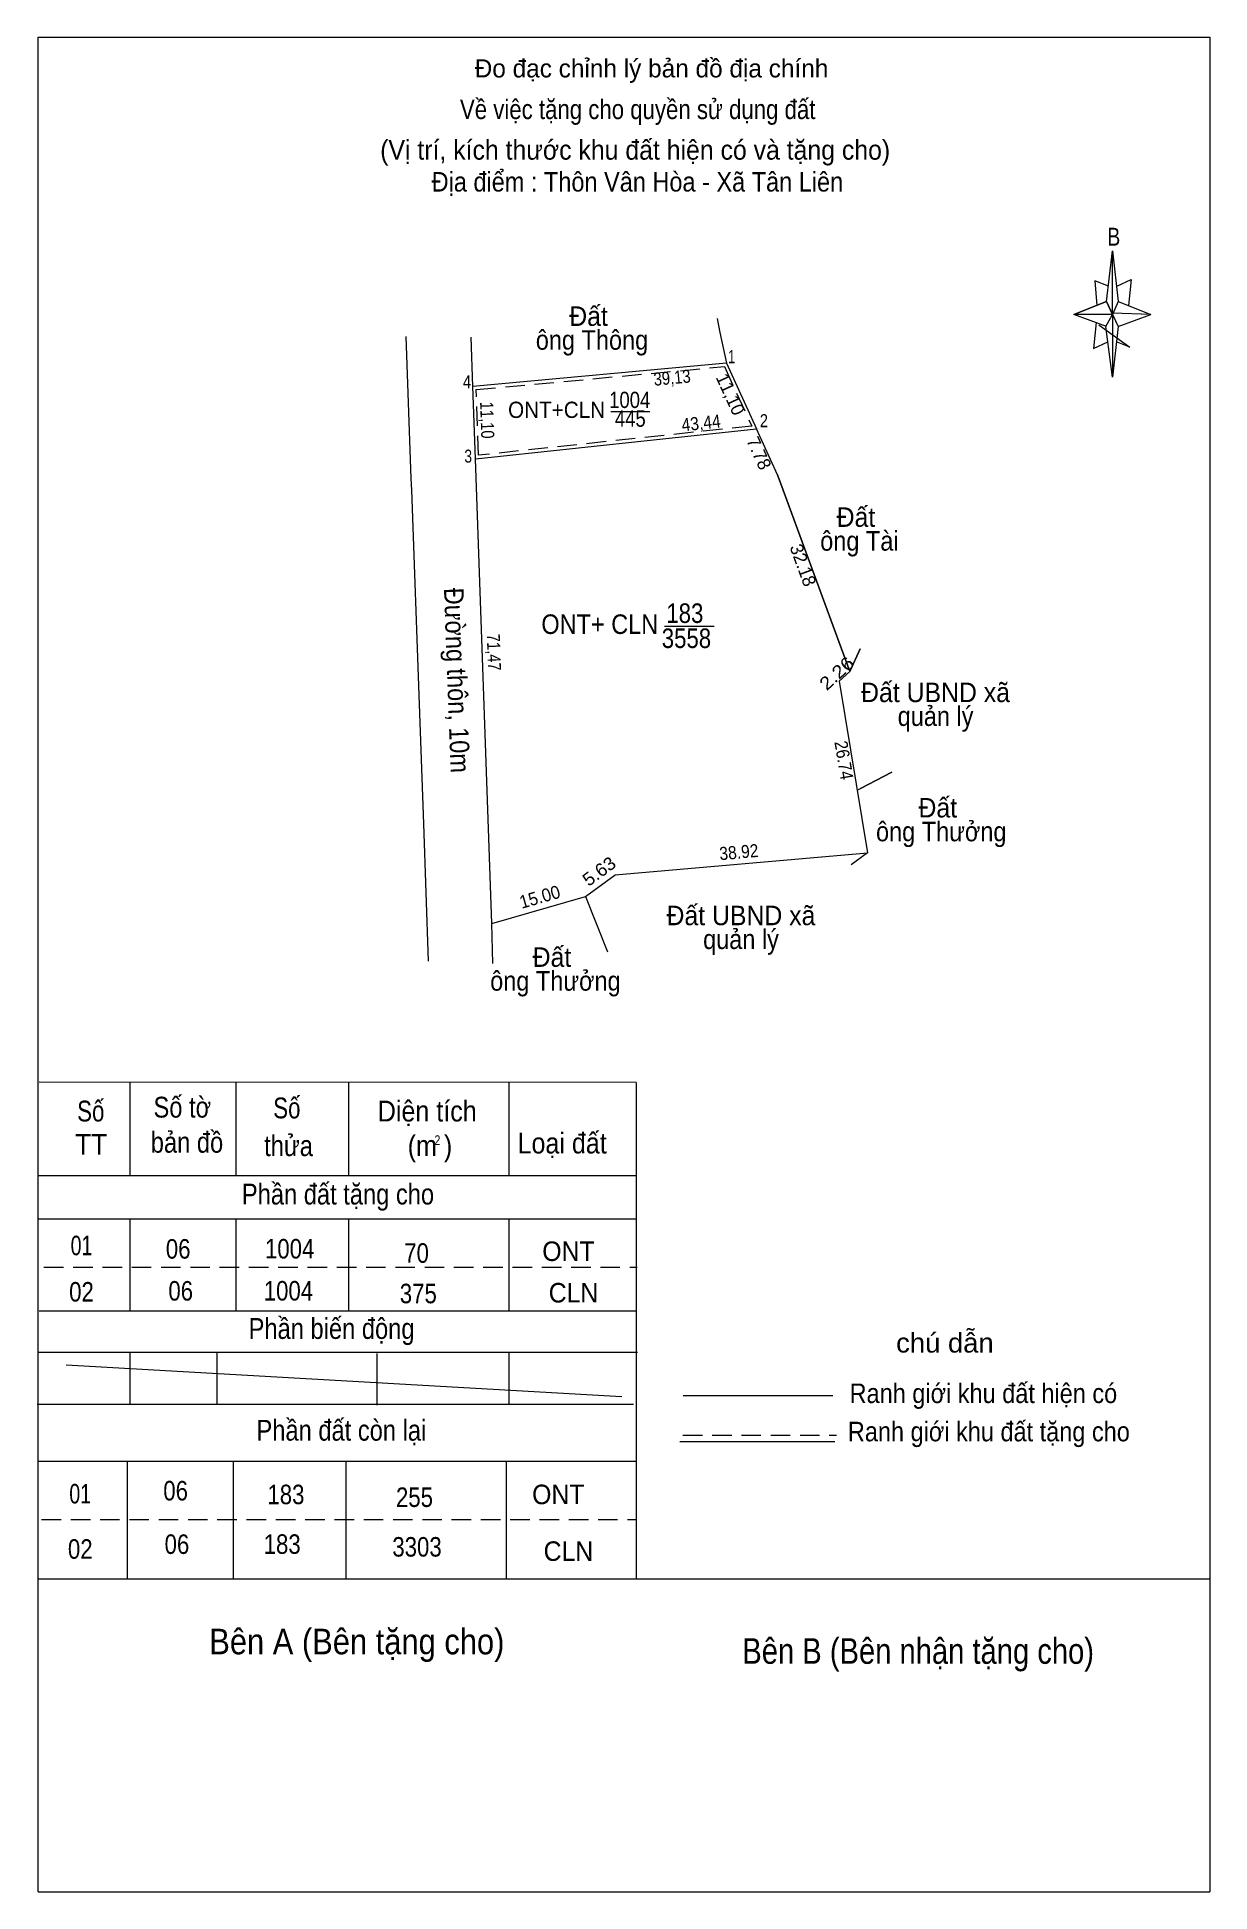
# Model space of a CAD drawing. Header units: metres. Extents: x 549101 to 550445, y 1838459 to 1838746.
# Drawn here: x 549101.5 to 549281.7, y 1838459.9 to 1838744.9 of the extents above; entities that cross this region are included whole.
import ezdxf
from ezdxf.enums import TextEntityAlignment as Align

# ---------------------------------------------------------------- set-up
doc = ezdxf.new("R2010")
doc.units = ezdxf.units.M
doc.linetypes.add('DOTTED', pattern=[1.5, 0.3, -1.2])
doc.linetypes.add('MEDIUM_DASHED', pattern=[4.5, 3, -1.5])
for name, color, linetype, lineweight in [('1', 7, 'DOTTED', 13), ('10', 7, 'Continuous', 13), ('12', 7, 'Continuous', 13), ('15', 7, 'Continuous', 13), ('17', 7, 'Continuous', 13), ('63', 7, 'Continuous', 13)]:
    doc.layers.add(name, color=color, linetype=linetype, lineweight=lineweight)
doc.layers.add('20', color=7, linetype='Continuous')

msp = doc.modelspace()

# ---------------------------------------------------------------- texts
at = {"layer": '1'}
for s, width, p in [('1004', 0.85, (549192.525, 1838687.94)), ('ONT+CLN', 0.95, (549181.295, 1838686.41)), ('445', 0.85, (549192.61, 1838685.06))]:
    msp.add_text(s, height=2.5, dxfattribs=dict(at, width=width)).set_placement(p, align=Align.CENTER)
at = {"layer": '15', "width": 0.8}
msp.add_text('2', height=1.5, dxfattribs=at).set_placement((549162.985, 1838574.65), align=Align.CENTER)
at = {"layer": '17'}
msp.add_text('Đo đạc chỉnh lý bản đồ địa chính', height=2.8, dxfattribs=at).set_placement((549195.875, 1838738.75), align=Align.CENTER)
for s, height, width, p in [('Về việc tặng cho quyền sử dụng đất', 3, 0.85, (549193.75, 1838732.35)), ('B', 2.756, 0.8, (549266.895, 1838712.89)), ('Số', 3.2, 0.8, (549109.735, 1838578.27)), ('Số tờ', 3.2, 0.85, (549123.795, 1838578.87)), ('TT', 3.2, 0.95, (549109.795, 1838573.15)), ('bản đồ', 3.2, 0.85, (549124.515, 1838573.47)), ('thửa', 3.2, 0.85, (549140.115, 1838572.95)), ('(m )', 3.2, 0.9, (549161.84, 1838572.95)), ('Loại đất', 3.2, 0.9, (549182.145, 1838573.35)), ('Phần đất tặng cho', 3.2, 0.85, (549147.71, 1838565.51)), ('01', 3, 0.75, (549108.31, 1838557.71)), ('06', 3, 0.85, (549123.16, 1838557.19)), ('1004', 3, 0.85, (549140.285, 1838557.21)), ('70', 3, 0.85, (549159.78, 1838556.55)), ('ONT', 3, 0.95, (549183.115, 1838556.83)), ('02', 3, 0.85, (549108.31, 1838550.59)), ('06', 3, 0.85, (549123.55, 1838550.74)), ('1004', 3, 0.85, (549140.095, 1838550.75)), ('375', 3, 0.85, (549160.05, 1838550.33)), ('CLN', 3, 0.95, (549183.89, 1838550.45)), ('Phần biến động', 3.2, 0.85, (549146.725, 1838544.85)), ('chú dẫn', 3, 1.05, (549240.945, 1838542.75)), ('Ranh giới khu đất hiện có ', 3, 0.9, (549247.36, 1838534.99)), ('Phần đất còn lại', 3.2, 0.85, (549148.23, 1838529.21)), ('Ranh giới khu đất tặng cho', 3, 0.9, (549247.695, 1838529.11)), ('01', 3, 0.75, (549108.11, 1838519.56)), ('06', 3, 0.85, (549122.77, 1838520.02)), ('183', 3, 0.85, (549139.715, 1838519.44)), ('255', 3, 0.85, (549159.46, 1838519.02)), ('ONT', 3, 0.95, (549181.555, 1838519.45)), ('02', 3, 0.85, (549108.12, 1838511.06)), ('06', 3, 0.85, (549122.97, 1838511.8)), ('183', 3, 0.85, (549139.135, 1838511.81)), ('3303', 3, 0.85, (549159.85, 1838511.39)), ('CLN', 3, 0.95, (549183.11, 1838510.73)), ('Bên A (Bên tặng cho)', 3.94, 0.9, (549150.605, 1838496.37)), ('Bên B (Bên nhận tặng cho)', 3.94, 0.85, (549236.835, 1838494.91))]:
    msp.add_text(s, height=height, dxfattribs=dict(at, width=width)).set_placement(p, align=Align.CENTER)
at = {"layer": '17', "width": 0.95}
msp.add_text('(Vị trí, kích thước khu đất hiện có và tặng cho)', height=3, dxfattribs=at).set_placement((549154.19, 1838726.11))
at = {"layer": '20', "width": 0.9}
msp.add_text('Địa điểm : Thôn Vân Hòa - Xã Tân Liên', height=3, dxfattribs=at).set_placement((549193.705, 1838721.21), align=Align.CENTER)
at = {"layer": '63'}
for s, height, width, p in [('Đất ', 3, 0.95, (549186.73, 1838700.56)), ('ông Thông', 3, 0.9, (549186.73, 1838696.9)), ('Đất ', 3, 0.95, (549227.81, 1838669.67)), ('ông Tài', 3, 0.9, (549227.81, 1838666.01)), ('183', 3, 0.85, (549200.995, 1838654.9)), ('3558', 3, 0.85, (549201.24, 1838651.05)), ('Đất UBND xã', 3, 0.95, (549239.505, 1838642.73)), ('quản lý', 3, 0.9, (549239.51, 1838639.07)), ('Đất ', 3, 0.95, (549240.38, 1838625)), ('ông Thưởng', 3, 0.9, (549240.38, 1838621.34)), ('Đất UBND xã', 3, 0.95, (549209.615, 1838608.44)), ('quản lý', 3, 0.9, (549209.62, 1838604.78)), ('Đất ', 3, 0.95, (549181.11, 1838602.04)), ('ông Thưởng', 3, 0.9, (549181.11, 1838598.38)), ('Số', 3.2, 0.8, (549139.855, 1838578.75)), ('Diện tích', 3.2, 0.9, (549161.42, 1838578.27))]:
    msp.add_text(s, height=height, dxfattribs=dict(at, width=width)).set_placement(p, align=Align.CENTER)
for s, height, width, p in [(' 1', 2, 0.75, (549208.73, 1838694.83)), (' 4', 2, 0.85, (549168.16, 1838690.97)), (' 2', 2, 0.85, (549213.77, 1838684.99)), (' 3', 2, 0.8, (549168.31, 1838679.54)), ('ONT+ CLN ', 3, 0.9, (549197.91, 1838653.21))]:
    msp.add_text(s, height=height, dxfattribs=dict(at, width=width)).set_placement(p, align=Align.RIGHT)
for s, height, rotation, width, p in [('39,13', 2, 5.294, 0.85, (549199.128, 1838691.611)), ('11,10', 2, 272.014, 0.85, (549169.633, 1838686.05)), ('43,44', 2, 6.093, 0.9, (549203.594, 1838684.65)), ('Đường thôn, 10m', 3, 272.097, 0.9, (549164.505, 1838646.03)), ('71,47', 2, 272.013, 0.85, (549170.662, 1838650.375)), ('2.26', 2, 42.666, 1.15, (549224.997, 1838646.425)), ('26.74', 2, 279.385, 0.9, (549224.45, 1838633.633)), ('5.63', 2, 36.117, 1.05, (549188.411, 1838615.922)), ('38.92', 2, 4.968, 0.9, (549209.383, 1838618.688)), ('15.00', 2, 16.103, 0.95, (549178.988, 1838611.836))]:
    msp.add_text(s, height=height, rotation=rotation, dxfattribs=dict(at, width=width)).set_placement(p, align=Align.CENTER)
for s, rotation, p in [('11,10', 294.602, (549207.088, 1838689.636)), ('7.78', 294.57, (549211.471, 1838680.581)), ('32.18', 290.214, (549218.209, 1838663.441))]:
    msp.add_text(s, height=2, rotation=rotation, dxfattribs=at).set_placement(p, align=Align.CENTER)

# ---------------------------------------------------------------- linework, layer by layer
at = {"layer": '1', "linetype": 'MEDIUM_DASHED'}
msp.add_lwpolyline([(549207.07, 1838694.3), (549211.26, 1838685.16), (549169.29, 1838680.68), (549168.94, 1838690.77)], close=True, dxfattribs=at)
at = {"layer": '10'}
msp.add_line((549105.95, 1838540.85), (549191.33, 1838536.01), dxfattribs=at)
at = {"layer": '12'}
msp.add_line((549101.65, 1838459.85), (549281.65, 1838459.85), dxfattribs=at)
at = {"layer": '15'}
for p, q in [((549168.81, 1838680.13), (549212, 1838684.74)), ((549197.86, 1838654.43), (549205.5, 1838654.43))]:
    msp.add_line(p, q, dxfattribs=at)
at = {"layer": '17'}
for p, q in [((549101.65, 1838459.85), (549101.65, 1838744.95)), ((549265.77, 1838704.29), (549266.69, 1838712.09)), ((549266.09, 1838706.69), (549263.97, 1838707.49)), ((549267.57, 1838704.29), (549272.57, 1838702.29)), ((549265.77, 1838700.49), (549260.77, 1838702.29)), ((549264.61, 1838700.73), (549269.37, 1838697.29)), ((549267.57, 1838700.49), (549266.69, 1838692.69)), ((549263.77, 1838697.09), (549265.97, 1838698.09)), ((549269.37, 1838697.29), (549267.29, 1838698.09)), ((549193.53, 1838584.27), (549101.81, 1838584.33)), ((549115.73, 1838584.27), (549115.73, 1838569.99)), ((549132.01, 1838584.27), (549132.01, 1838569.99)), ((549149.33, 1838584.27), (549149.33, 1838569.99)), ((549173.93, 1838584.27), (549173.93, 1838569.99)), ((549193.53, 1838584.27), (549193.53, 1838507.95)), ((549101.65, 1838569.99), (549193.53, 1838569.99)), ((549101.65, 1838563.31), (549193.53, 1838563.31)), ((549115.73, 1838563.31), (549115.73, 1838549.15)), ((549132.01, 1838563.31), (549132.01, 1838549.15)), ((549149.33, 1838563.31), (549149.33, 1838549.15)), ((549173.93, 1838563.31), (549173.93, 1838549.15)), ((549101.81, 1838549.15), (549193.41, 1838549.15)), ((549101.65, 1838542.79), (549193.73, 1838542.79)), ((549115.73, 1838542.79), (549115.73, 1838534.81)), ((549129.11, 1838542.79), (549129.11, 1838534.81)), ((549153.69, 1838542.63), (549153.69, 1838534.65)), ((549173.93, 1838542.79), (549173.93, 1838534.81)), ((549200.73, 1838536.15), (549223.73, 1838536.15)), ((549101.49, 1838534.81), (549193.09, 1838534.81)), ((549200.21, 1838529.07), (549224.01, 1838529.07)), ((549101.65, 1838526.05), (549193.53, 1838526.05)), ((549115.33, 1838526.05), (549115.33, 1838507.95)), ((549131.61, 1838526.05), (549131.61, 1838507.95)), ((549148.93, 1838526.05), (549148.93, 1838507.95)), ((549173.53, 1838526.05), (549173.53, 1838507.95)), ((549101.65, 1838507.95), (549281.65, 1838507.95))]:
    msp.add_line(p, q, dxfattribs=at)
at = {"layer": '17', "linetype": 'MEDIUM_DASHED'}
for p, q in [((549102.53, 1838555.87), (549193.65, 1838555.87)), ((549200.69, 1838530.07), (549224.29, 1838530.07)), ((549102.17, 1838517.09), (549193.53, 1838517.09))]:
    msp.add_line(p, q, dxfattribs=at)
at = {"layer": '17'}
for points in [[(549101.65, 1838744.95), (549281.65, 1838744.95), (549281.65, 1838459.85)], [(549267.37, 1838706.69), (549269.57, 1838707.69), (549269.17, 1838703.69)], [(549266.69, 1838702.29), (549265.77, 1838704.29), (549260.77, 1838702.29)], [(549266.69, 1838702.29), (549267.57, 1838700.49), (549272.57, 1838702.29)]]:
    msp.add_lwpolyline(points, dxfattribs=at)
for points in [[(549266.69, 1838712.09), (549267.57, 1838704.29), (549266.69, 1838702.29)], [(549266.69, 1838702.29), (549260.77, 1838702.29), (549265.77, 1838704.29), (549267.57, 1838700.49), (549272.57, 1838702.29), (549266.69, 1838702.49)], [(549266.69, 1838702.29), (549266.69, 1838692.69), (549265.69, 1838700.49)]]:
    msp.add_lwpolyline(points, close=True, dxfattribs=at)
at = {"layer": '63'}
for p, q in [((549263.97, 1838707.49), (549264.29, 1838703.69)), ((549158.49, 1838690.2), (549158.17, 1838698.93)), ((549158.49, 1838690.2), (549158.17, 1838698.93)), ((549168.42, 1838691.22), (549168.15, 1838698.83)), ((549264.17, 1838701.09), (549263.77, 1838697.09)), ((549207.38, 1838694.83), (549168.42, 1838691.22)), ((549207.38, 1838694.83), (549212, 1838684.74)), ((549158.97, 1838677.09), (549158.49, 1838690.2)), ((549158.97, 1838677.09), (549158.49, 1838690.2)), ((549168.81, 1838680.13), (549168.42, 1838691.22)), ((549189.6, 1838687.4), (549195.6, 1838687.4)), ((549215.23, 1838677.66), (549212, 1838684.74)), ((549171.32, 1838608.7), (549168.81, 1838680.13)), ((549215.23, 1838677.66), (549216.1, 1838675.31)), ((549216.1, 1838675.31), (549226.35, 1838647.46)), ((549226.35, 1838647.46), (549224.69, 1838645.93)), ((549226.35, 1838647.46), (549224.69, 1838645.93)), ((549226.35, 1838647.46), (549224.69, 1838645.93)), ((549226.35, 1838647.46), (549224.69, 1838645.93)), ((549224.69, 1838645.93), (549229.05, 1838619.55)), ((549160.91, 1838624.04), (549160.24, 1838642.39)), ((549161.61, 1838602.92), (549160.91, 1838624.04)), ((549229.05, 1838619.55), (549226.52, 1838617.7)), ((549185.73, 1838612.86), (549189.12, 1838604.34)), ((549171.48, 1838602.54), (549171.32, 1838608.7)), ((549171.48, 1838602.54), (549171.32, 1838608.7)), ((549171.48, 1838602.54), (549171.32, 1838608.7))]:
    msp.add_line(p, q, dxfattribs=at)
for points in [[(549205.94, 1838701.68), (549206.39, 1838699.54), (549207.38, 1838694.83)], [(549160.24, 1838642.39), (549159.04, 1838675.31), (549158.97, 1838677.09)], [(549226.35, 1838647.46), (549216.1, 1838675.31), (549215.23, 1838677.66)], [(549227.91, 1838650.9), (549226.35, 1838647.46), (549227.91, 1838650.9)], [(549227.91, 1838650.9), (549226.35, 1838647.46), (549227.91, 1838650.9)], [(549226.35, 1838647.46), (549227.91, 1838650.9), (549226.35, 1838647.46)], [(549227.46, 1838629.18), (549232.8, 1838631.95), (549227.98, 1838629.45), (549232.8, 1838631.95)], [(549227.98, 1838629.45), (549232.8, 1838631.95), (549227.98, 1838629.45)], [(549171.32, 1838608.7), (549185.73, 1838612.86), (549190.28, 1838616.18), (549229.05, 1838619.55)]]:
    msp.add_lwpolyline(points, dxfattribs=at)

msp.set_redraw_order([(e.dxf.handle, doc.entitydb.next_handle()) for e in msp.query("TEXT MTEXT ATTDEF DIMENSION ARC_DIMENSION")])  # texts and dimensions are drawn at this point

doc.saveas('drawing.dxf')
